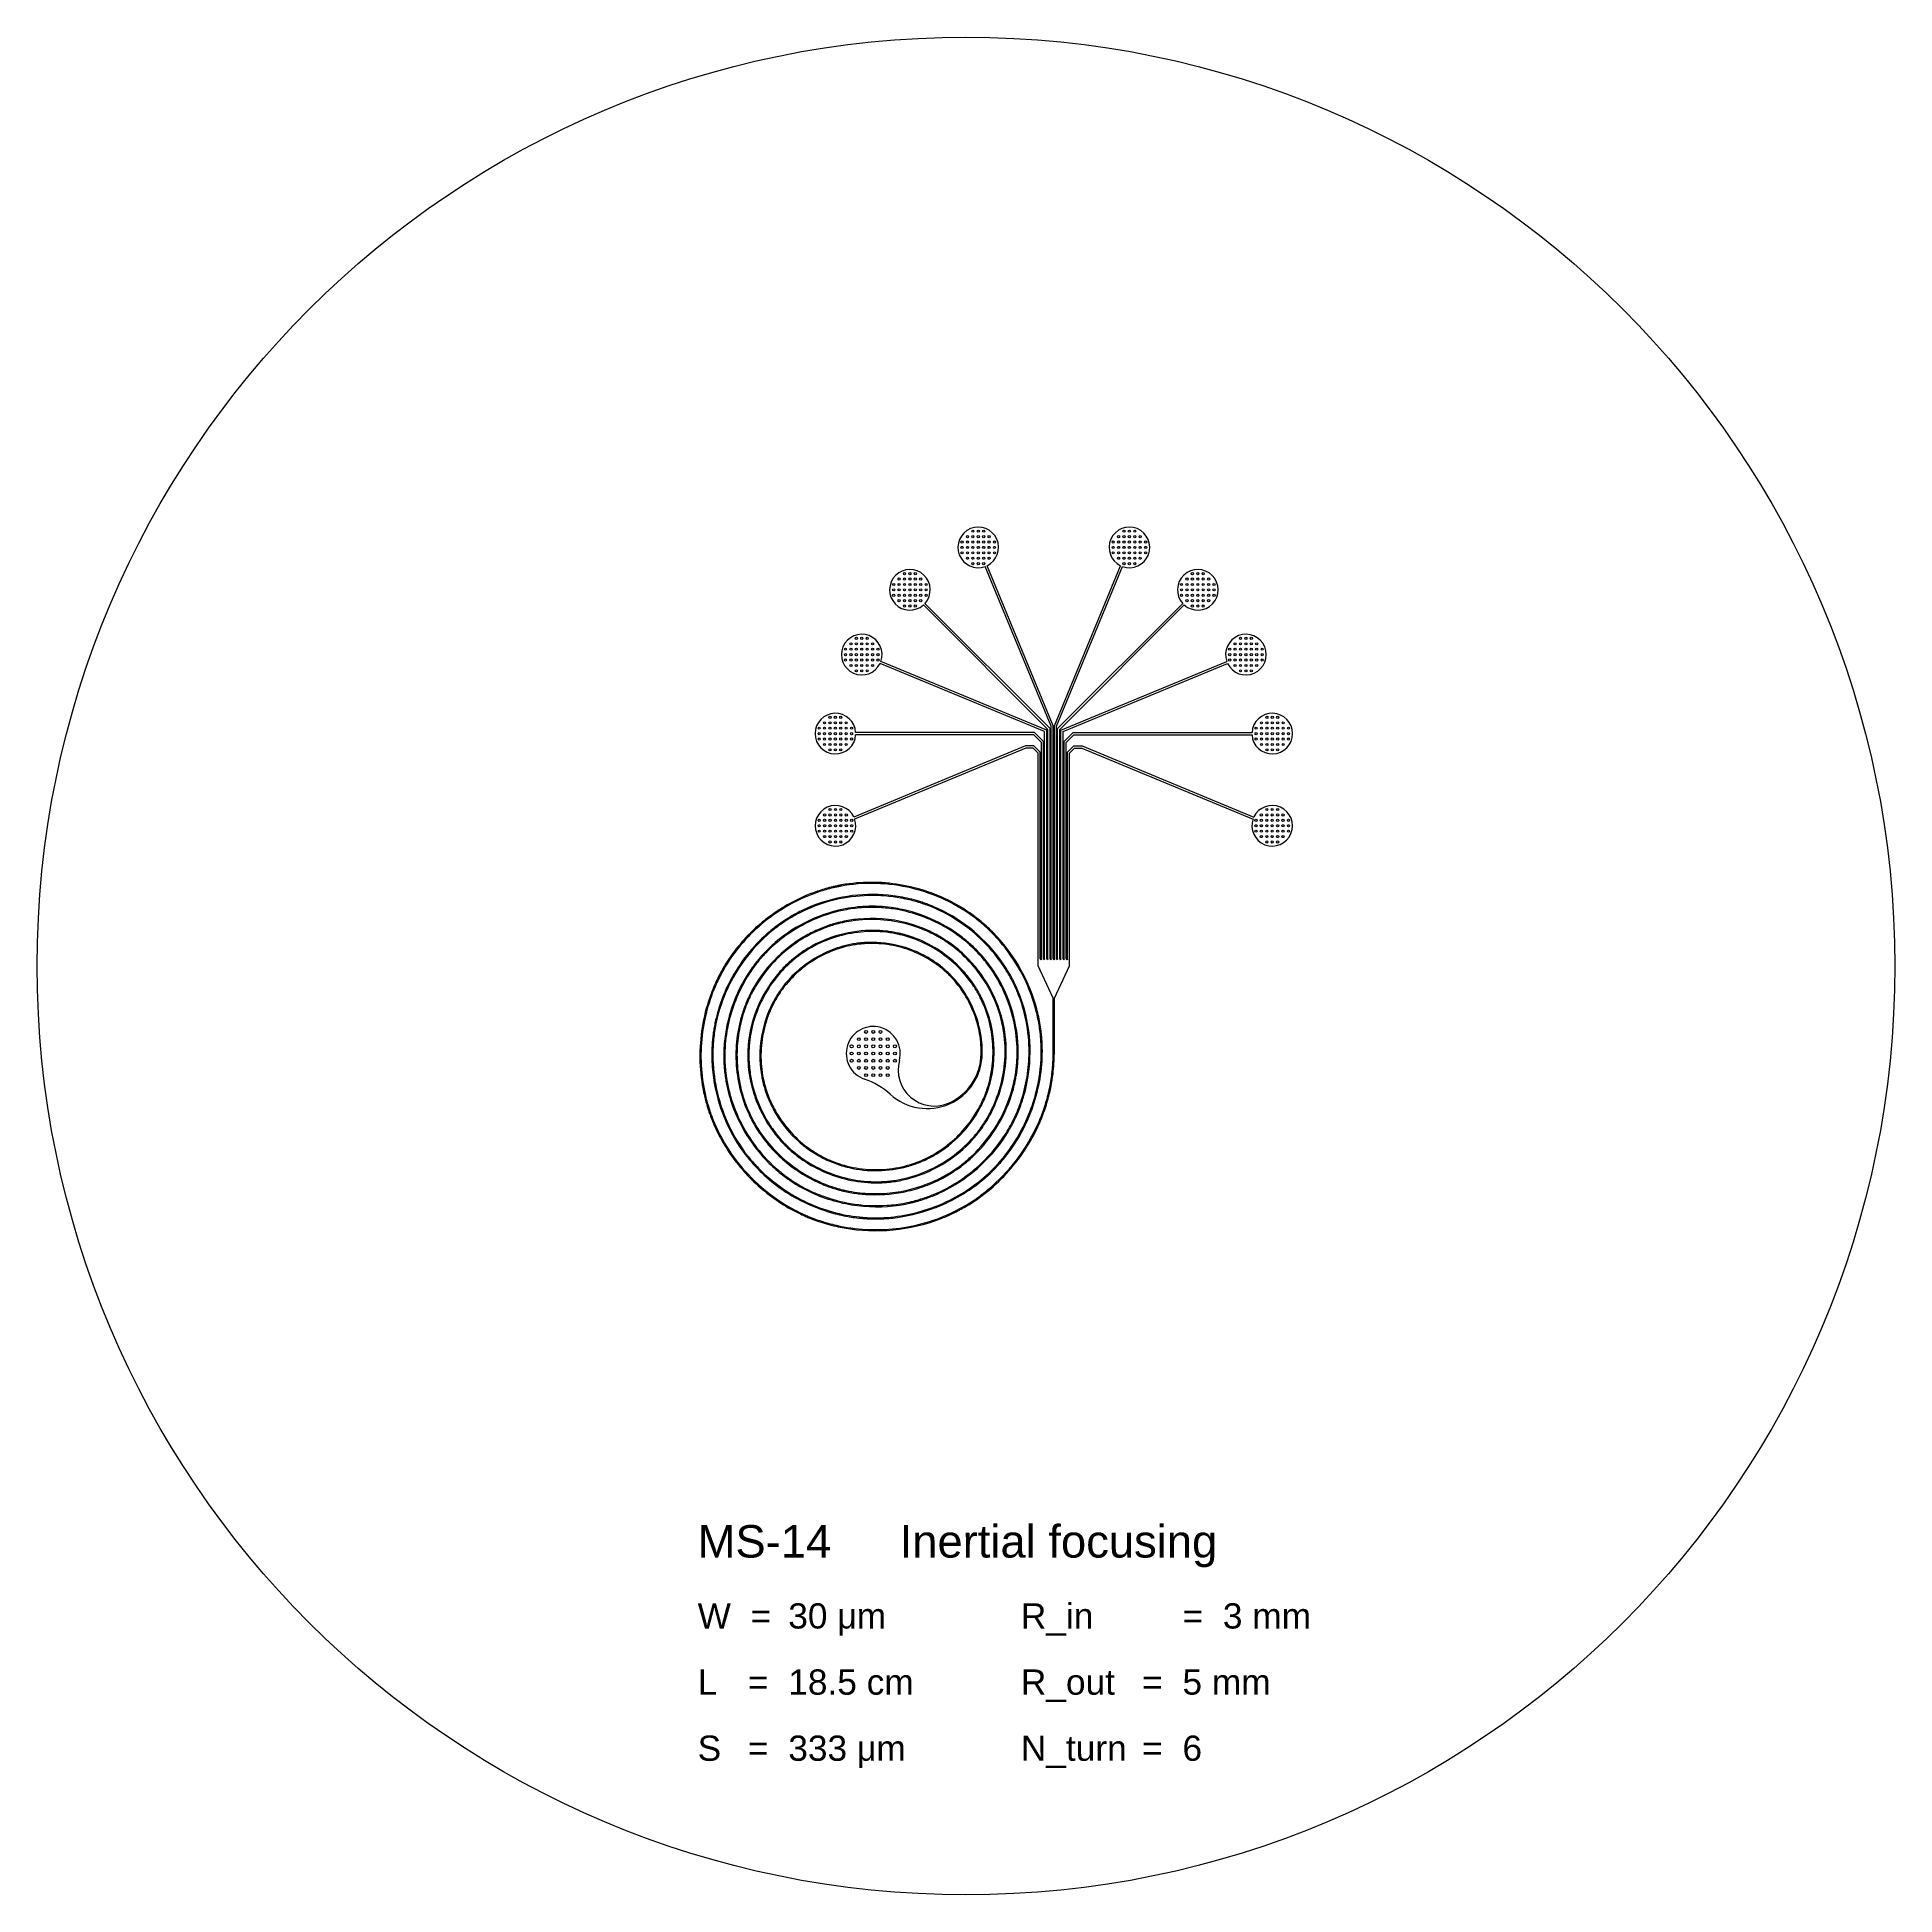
# Model space of a CAD drawing. Header units: millimetres. Extents: x 18289 to 282074, y 113800 to 372198.
# Drawn here: x 125500 to 177000, y 320653 to 372153 of the extents above; entities that cross this region are included whole.
import ezdxf

# ---------------------------------------------------------------- set-up
doc = ezdxf.new("R2010")
doc.units = ezdxf.units.MM
doc.layers.add('Clear', color=140, linetype='Continuous')
doc.layers.add('Opaque', color=30, linetype='Continuous')
doc.styles.get("Standard").update_dxf_attribs({"font": 'arial.ttf'})

msp = doc.modelspace()

# ---------------------------------------------------------------- texts
at = {"layer": 'Clear', "insert": (143811, 330903), "char_height": 280, "attachment_point": 1}
msp.add_mtext_dynamic_manual_height_columns('{\\H3.2143x;MS-14^I^IInertial focusing\\H0.83335x;\\P\\H0.53332x; \\P\\H1.75x;W  =^I 30 \\fSymbol|b0|i0|c2|p18;m\\fArial|b0|i0|c0|p34;m^I^I^I^IR_in ^I^I=^I3 mm\\H1.0714x; \\P\\H0.53332x; \\P\\H1.75x;L^I =^I 18.5 cm^I^I^IR_out ^I=^I5 mm\\H1.0714x;\\P\\H0.53332x; \\P\\H1.7501x;S ^I =^I 333 \\fSymbol|b0|i0|c2|p18;m\\fArial|b0|i0|c0|p34;m^I^I^IN_turn^I=^I6\\H1.0714x;^I}', width=17445.26, gutter_width=12.5, heights=[7318], dxfattribs=at)

# ---------------------------------------------------------------- linework, layer by layer
at = {"layer": 'Clear'}
for p, q in [((153610, 353053), (151778, 357477)), ((153670, 353065), (151833, 357500)), ((153700, 353065), (155537, 357500)), ((153760, 353053), (155592, 357477)), ((153520, 352963), (150071, 356412)), ((153580, 352988), (150113, 356455)), ((153790, 352988), (157257, 356455)), ((153850, 352963), (157300, 356412)), ((153490, 352943), (148891, 354848)), ((153880, 352943), (158480, 354848)), ((153430, 352903), (148868, 354793)), ((153940, 352903), (158502, 354793)), ((153153, 352875), (148190, 352875)), ((153128, 352815), (148190, 352815)), ((153340, 352603), (153128, 352815)), ((153400, 352628), (153153, 352875)), ((153430, 346603), (153430, 352903)), ((153490, 346603), (153490, 352943)), ((153520, 346603), (153520, 352963)), ((153580, 346603), (153580, 352988)), ((153610, 346603), (153610, 353053)), ((153670, 346603), (153670, 353065)), ((153700, 346603), (153700, 353065)), ((153760, 346603), (153760, 353053)), ((153790, 346603), (153790, 352988)), ((153850, 346603), (153850, 352963)), ((153880, 346603), (153880, 352943)), ((153940, 346603), (153940, 352903)), ((153970, 352628), (154217, 352875)), ((154030, 352603), (154242, 352815)), ((154217, 352875), (159181, 352875)), ((154242, 352815), (159181, 352815)), ((152897, 352504), (148139, 350533)), ((152909, 352444), (148162, 350478)), ((153134, 352504), (152897, 352504)), ((153109, 352444), (152909, 352444)), ((153250, 352303), (153109, 352444)), ((153310, 352328), (153134, 352504)), ((153250, 346403), (153250, 352303)), ((153310, 346603), (153310, 352328)), ((153340, 346603), (153340, 352603)), ((153400, 346603), (153400, 352628)), ((153970, 346603), (153970, 352628)), ((154030, 346603), (154030, 352603)), ((154060, 352328), (154237, 352504)), ((154060, 346603), (154060, 352328)), ((154120, 352303), (154262, 352444)), ((154120, 346403), (154120, 352303)), ((154237, 352504), (154473, 352504)), ((154262, 352444), (154462, 352444)), ((154462, 352444), (159209, 350478)), ((154473, 352504), (159232, 350533)), ((153310, 346603), (153325, 346577)), ((153340, 346603), (153325, 346577)), ((153400, 346603), (153415, 346577)), ((153430, 346603), (153415, 346577)), ((153490, 346603), (153505, 346577)), ((153520, 346603), (153505, 346577)), ((153580, 346603), (153595, 346577)), ((153610, 346603), (153595, 346577)), ((153670, 346603), (153685, 346577)), ((153700, 346603), (153685, 346577)), ((153760, 346603), (153775, 346577)), ((153790, 346603), (153775, 346577)), ((153850, 346603), (153865, 346577)), ((153880, 346603), (153865, 346577)), ((153940, 346603), (153955, 346577)), ((153970, 346603), (153955, 346577)), ((154030, 346603), (154045, 346577)), ((154060, 346603), (154045, 346577)), ((153670, 345507), (153250, 346403)), ((153700, 345507), (154120, 346403)), ((153670, 343975), (153670, 345507)), ((153700, 343975), (153700, 345507))]:
    msp.add_line(p, q, dxfattribs=at)
for centre, radius, start, end in [((151590, 358007), 563, 295.5572, 289.4428), ((155780, 358007), 563, 250.5572, 244.4428), ((149695, 356831), 563, 318.0572, 311.9428), ((157676, 356831), 563, 228.0572, 221.9428), ((148360, 355035), 563, 340.5572, 334.4428), ((159010, 355035), 563, 205.5572, 199.4428), ((147628, 352845), 563, 3.0572, 356.9428), ((159742, 352845), 563, 183.0572, 176.9428), ((147631, 350291), 563, 25.5572, 19.4428), ((159739, 350291), 563, 160.5572, 154.4428), ((148680, 343976), 750, 344.9262, 251.358), ((150175, 343976), 1525, 227.6631, 0), ((150370, 343521), 1000, 164.9262, 293.1727), ((150175, 343976), 1495, 293.1727, 0.0017), ((147801, 341370), 2000, 47.6631, 71.358)]:
    msp.add_arc(centre, radius, start, end, dxfattribs=at)
for points, knots in [([(151700, 343975), (151701, 344028), (151700, 344082), (151694, 344242), (151684, 344348), (151630, 344716), (151556, 344974), (151345, 345464), (151207, 345696), (151006, 345952), (150968, 345997), (150896, 346078), (150861, 346116), (150794, 346184), (150762, 346215), (150709, 346264), (150688, 346283), (150647, 346319), (150626, 346336), (150562, 346389), (150519, 346423), (150386, 346520), (150294, 346581), (149935, 346789), (149647, 346903), (149049, 347045), (148739, 347072), (148396, 347049), (148360, 347046), (148296, 347039), (148269, 347036), (148215, 347029), (148187, 347025), (148106, 347011), (148052, 347001), (147891, 346966), (147785, 346937), (147430, 346818), (147189, 346701), (146742, 346413), (146537, 346241), (146316, 346002), (146278, 345958), (146214, 345880), (146187, 345845), (146142, 345786), (146124, 345761), (146092, 345716), (146078, 345696), (146051, 345655), (146038, 345635), (145999, 345573), (145974, 345531), (145892, 345388), (145841, 345283), (145672, 344889), (145592, 344583), (145521, 343960), (145531, 343642), (145596, 343293), (145604, 343255), (145621, 343180), (145629, 343145), (145648, 343074), (145658, 343039), (145680, 342969), (145691, 342934), (145727, 342830), (145753, 342762), (145839, 342559), (145906, 342428), (146152, 342017), (146366, 341757), (146669, 341487), (146724, 341441), (146895, 341308), (147015, 341227), (147170, 341137), (147202, 341120), (147264, 341087), (147295, 341071), (147357, 341041), (147388, 341026), (147483, 340983), (147547, 340957), (147742, 340885), (147875, 340845), (148274, 340753), (148546, 340725), (149088, 340734), (149360, 340772), (149680, 340859), (149737, 340877), (149840, 340911), (149886, 340928), (149961, 340957), (149990, 340968), (150072, 341003), (150125, 341027), (150282, 341104), (150384, 341161), (150738, 341385), (150972, 341582), (151380, 342033), (151554, 342286), (151718, 342614), (151744, 342671), (151788, 342772), (151806, 342818), (151838, 342902), (151851, 342941), (151877, 343019), (151890, 343058), (151924, 343177), (151944, 343257), (151994, 343500), (152015, 343664), (152045, 344192), (152007, 344560), (151893, 344981), (151872, 345050), (151803, 345252), (151749, 345385), (151669, 345546), (151653, 345578), (151619, 345641), (151602, 345672), (151567, 345733), (151548, 345763), (151511, 345823), (151492, 345853), (151433, 345941), (151392, 345998), (151263, 346167), (151169, 346273), (150841, 346606), (150578, 346805), (150082, 347082), (149858, 347178), (149571, 347265), (149514, 347281), (149424, 347303), (149391, 347310), (149331, 347323), (149304, 347329), (149250, 347339), (149223, 347343), (149141, 347356), (149086, 347364), (148921, 347382), (148811, 347388), (148383, 347393), (148064, 347352), (147448, 347187), (147150, 347062), (146819, 346864), (146764, 346829), (146671, 346766), (146632, 346738), (146569, 346691), (146545, 346672), (146497, 346635), (146474, 346616), (146404, 346558), (146359, 346517), (146226, 346394), (146142, 346306), (145852, 345972), (145675, 345699), (145398, 345116), (145299, 344805), (145235, 344420), (145226, 344353), (145215, 344254), (145212, 344221), (145208, 344161), (145206, 344134), (145203, 344080), (145202, 344052), (145200, 343970), (145200, 343916), (145203, 343752), (145211, 343643), (145249, 343317), (145295, 343101), (145483, 342492), (145676, 342113), (145975, 341721), (146020, 341665), (146102, 341570), (146138, 341531), (146196, 341471), (146217, 341449), (146282, 341385), (146326, 341343), (146462, 341222), (146557, 341145), (146853, 340932), (147065, 340810), (147511, 340610), (147744, 340533), (148222, 340425), (148466, 340396), (148773, 340391), (148834, 340392), (148929, 340396), (148963, 340397), (149029, 340402), (149063, 340405), (149163, 340415), (149229, 340423), (149428, 340454), (149559, 340483), (150049, 340617), (150395, 340773), (151026, 341180), (151311, 341432), (151576, 341757), (151603, 341791), (151654, 341859), (151679, 341893), (151752, 341997), (151798, 342069), (151929, 342288), (152006, 342440), (152196, 342891), (152282, 343202), (152373, 343836), (152378, 344159), (152334, 344522), (152328, 344566), (152316, 344640), (152311, 344670), (152300, 344730), (152294, 344760), (152281, 344819), (152274, 344849), (152253, 344938), (152237, 344997), (152185, 345172), (152145, 345287), (151973, 345707), (151806, 345999), (151549, 346335), (151492, 346405), (151313, 346607), (151185, 346734), (150910, 346967), (150764, 347074), (150571, 347193), (150531, 347217), (150451, 347262), (150411, 347284), (150288, 347347), (150205, 347386), (149950, 347494), (149775, 347553), (149160, 347712), (148702, 347747), (148178, 347694), (148105, 347685), (147887, 347650), (147742, 347617), (147568, 347567), (147536, 347558), (147473, 347537), (147441, 347527), (147347, 347494), (147285, 347470), (147162, 347420), (147101, 347392), (146921, 347306), (146804, 347242), (146373, 346977), (146083, 346734), (145583, 346176), (145374, 345861), (145203, 345491), (145189, 345461), (145165, 345404), (145153, 345376), (145131, 345320), (145120, 345292), (145088, 345207), (145069, 345151), (145014, 344978), (144983, 344862), (144907, 344508), (144879, 344267), (144860, 343523), (144943, 343017), (145154, 342463), (145188, 342381), (145235, 342281), (145244, 342260), (145264, 342219), (145275, 342199), (145306, 342138), (145327, 342097), (145394, 341978), (145441, 341900), (145592, 341670), (145703, 341525), (145946, 341250), (146077, 341121), (146530, 340733), (146885, 340512), (147336, 340324), (147405, 340298), (147526, 340256), (147577, 340239), (147659, 340214), (147689, 340205), (147750, 340189), (147780, 340181), (147841, 340166), (147872, 340159), (147964, 340138), (148025, 340127), (148211, 340095), (148336, 340080), (148811, 340047), (149165, 340070), (149602, 340155), (149693, 340176), (149963, 340249), (150139, 340310), (150377, 340411), (150443, 340441), (150636, 340537), (150762, 340608), (150910, 340703), (150936, 340721), (150988, 340756), (151014, 340774), (151091, 340829), (151141, 340867), (151284, 340981), (151374, 341060), (151722, 341393), (151950, 341680), (152322, 342304), (152467, 342642), (152581, 343061), (152598, 343130), (152624, 343250), (152634, 343300), (152649, 343386), (152654, 343421), (152664, 343486), (152668, 343516), (152675, 343577), (152678, 343607), (152687, 343697), (152691, 343758), (152700, 343940), (152700, 344062), (152681, 344496), (152631, 344808), (152460, 345414), (152341, 345707), (152149, 346055), (152107, 346126), (151974, 346335), (151877, 346468), (151753, 346618), (151734, 346640), (151678, 346705), (151639, 346748), (151520, 346873), (151437, 346953), (151264, 347106), (151175, 347178), (150838, 347428), (150573, 347581), (150016, 347828), (149724, 347922), (149341, 347998), (149257, 348012), (149064, 348038), (148955, 348048), (148797, 348056), (148749, 348058), (148671, 348059), (148642, 348059), (148582, 348058), (148552, 348058), (148463, 348055), (148403, 348052), (148225, 348038), (148107, 348023), (147618, 347941), (147254, 347827), (146569, 347506), (146248, 347300), (145905, 347005), (145851, 346956), (145761, 346870), (145724, 346833), (145653, 346759), (145618, 346722), (145561, 346658), (145539, 346632), (145494, 346580), (145472, 346553), (145407, 346472), (145366, 346417), (145245, 346250), (145170, 346134), (144963, 345775), (144849, 345522), (144650, 344935), (144578, 344596), (144542, 344172), (144538, 344090), (144532, 343844), (144537, 343680), (144556, 343483), (144560, 343449), (144567, 343387), (144571, 343360), (144579, 343304), (144583, 343277), (144597, 343194), (144607, 343139), (144641, 342975), (144669, 342867), (144764, 342545), (144845, 342335), (145127, 341744), (145372, 341383), (145722, 341005), (145780, 340946), (145959, 340774), (146085, 340667), (146251, 340542), (146286, 340517), (146342, 340477), (146364, 340462), (146432, 340416), (146478, 340387), (146572, 340329), (146620, 340300), (146765, 340219), (146863, 340169), (147165, 340030), (147374, 339954), (147801, 339833), (148020, 339789), (148683, 339707), (149134, 339720), (149625, 339815), (149677, 339826), (149762, 339846), (149794, 339854), (149858, 339871), (149888, 339879), (149949, 339896), (149979, 339905), (150070, 339934), (150130, 339954), (150309, 340018), (150426, 340067), (150771, 340229), (150991, 340357), (151710, 340863), (152146, 341333), (152484, 341917), (152506, 341958), (152544, 342029), (152560, 342060), (152590, 342119), (152604, 342148), (152631, 342206), (152645, 342235), (152684, 342323), (152709, 342383), (152779, 342563), (152820, 342685), (152968, 343196), (153025, 343600), (153030, 344410), (152978, 344816), (152849, 345281), (152826, 345354), (152784, 345480), (152765, 345533), (152733, 345617), (152721, 345647), (152696, 345708), (152683, 345738), (152657, 345798), (152643, 345828), (152601, 345917), (152572, 345976), (152481, 346150), (152414, 346264), (152132, 346700), (151876, 346998), (151297, 347521), (150973, 347745), (150557, 347956), (150488, 347989), (150368, 348042), (150316, 348064), (150219, 348103), (150173, 348120), (150085, 348151), (150043, 348166), (149959, 348193), (149917, 348205), (149790, 348242), (149704, 348264), (149445, 348321), (149270, 348349), (148720, 348402), (148340, 348391), (147595, 348276), (147229, 348173), (146813, 347994), (146744, 347962), (146626, 347904), (146576, 347878), (146497, 347835), (146469, 347819), (146413, 347787), (146384, 347770), (146329, 347737), (146301, 347719), (146219, 347667), (146165, 347631), (146005, 347518), (145901, 347438), (145602, 347186), (145418, 346999), (144875, 346349), (144585, 345826), (144378, 345177), (144353, 345087), (144316, 344938), (144302, 344879), (144285, 344795), (144280, 344770), (144271, 344720), (144267, 344695), (144254, 344620), (144247, 344570), (144227, 344418), (144217, 344315), (144198, 344007), (144200, 343801), (144246, 343204), (144327, 342815), (144584, 342069), (144760, 341712), (145029, 341315), (145078, 341246), (145149, 341153), (145169, 341128), (145209, 341078), (145229, 341053), (145291, 340979), (145334, 340931), (145464, 340789), (145555, 340698), (145839, 340436), (146043, 340278), (146694, 339856), (147176, 339646), (147760, 339502), (147841, 339484), (148057, 339443), (148193, 339424), (148364, 339408), (148400, 339405), (148468, 339400), (148500, 339398), (148565, 339395), (148597, 339394), (148694, 339392), (148759, 339392), (148954, 339395), (149083, 339403), (149593, 339457), (149970, 339546), (150450, 339721), (150566, 339769), (150909, 339927), (151129, 340051), (151547, 340332), (151745, 340490), (151953, 340687), (151977, 340711), (152025, 340759), (152049, 340783), (152117, 340854), (152161, 340902), (152288, 341046), (152368, 341146), (152597, 341456), (152733, 341676), (152966, 342135), (153065, 342375), (153222, 342867), (153280, 343119), (153355, 343630), (153371, 343889), (153364, 344206), (153361, 344265), (153355, 344360), (153353, 344398), (153346, 344472), (153342, 344510), (153329, 344622), (153319, 344696), (153282, 344918), (153251, 345066), (153113, 345581), (152968, 345940), (152598, 346615), (152372, 346931), (152057, 347274), (152000, 347332), (151827, 347502), (151706, 347609), (151542, 347738), (151506, 347766), (151393, 347850), (151316, 347904), (151078, 348058), (150913, 348151), (150266, 348466), (149749, 348619), (149087, 348702), (148952, 348713), (148548, 348729), (148277, 348717), (147939, 348673), (147869, 348662), (147767, 348643), (147734, 348637), (147670, 348624), (147638, 348617), (147573, 348603), (147541, 348595), (147446, 348571), (147382, 348554), (147193, 348498), (147068, 348456), (146584, 348268), (146240, 348083), (145833, 347798), (145747, 347734), (145496, 347532), (145337, 347387), (145124, 347165), (145063, 347097), (144884, 346887), (144772, 346740), (144618, 346510), (144569, 346431), (144507, 346324), (144492, 346297), (144462, 346244), (144447, 346217), (144404, 346137), (144377, 346082), (144289, 345899), (144233, 345767), (144082, 345366), (144006, 345089), (143903, 344526), (143875, 344239), (143870, 343665), (143892, 343378), (143954, 343011), (143971, 342928), (144014, 342733), (144044, 342621), (144089, 342472), (144101, 342432), (144128, 342353), (144141, 342313), (144170, 342234), (144185, 342195), (144231, 342078), (144264, 342000), (144369, 341771), (144447, 341621), (144749, 341112), (145012, 340775), (145616, 340177), (145956, 339916), (146395, 339662), (146467, 339623), (146592, 339560), (146645, 339534), (146745, 339487), (146793, 339466), (146876, 339431), (146911, 339417), (147029, 339370), (147112, 339340), (147365, 339256), (147536, 339210), (148151, 339079), (148606, 339047), (149509, 339102), (149958, 339190), (150465, 339366), (150544, 339395), (150675, 339449), (150729, 339472), (150834, 339519), (150886, 339544), (150967, 339584), (150997, 339599), (151056, 339629), (151085, 339645), (151172, 339693), (151230, 339726), (151401, 339829), (151512, 339903), (151836, 340137), (152039, 340310), (152614, 340884), (152938, 341333), (153222, 341901), (153259, 341981), (153325, 342132), (153355, 342205), (153438, 342423), (153486, 342572), (153534, 342751), (153542, 342780), (153556, 342837), (153563, 342865), (153583, 342952), (153596, 343009), (153630, 343183), (153648, 343299), (153686, 343602), (153698, 343788), (153700, 343975)], [0, 0, 0, 0, 0.053307, 0.053307, 0.159921, 0.159921, 0.42476, 0.42476, 0.6896, 0.6896, 0.746956, 0.746956, 0.797485, 0.797485, 0.84158, 0.84158, 0.868624, 0.868624, 0.895668, 0.895668, 0.949756, 0.949756, 1.057932, 1.057932, 1.357876, 1.357876, 1.657819, 1.657819, 1.692969, 1.692969, 1.719609, 1.719609, 1.746249, 1.746249, 1.799529, 1.799529, 1.906089, 1.906089, 2.162154, 2.162154, 2.41822, 2.41822, 2.473998, 2.473998, 2.515725, 2.515725, 2.545161, 2.545161, 2.568526, 2.568526, 2.591892, 2.591892, 2.638622, 2.638622, 2.749579, 2.749579, 3.047459, 3.047459, 3.345339, 3.345339, 3.382666, 3.382666, 3.417197, 3.417197, 3.451727, 3.451727, 3.486257, 3.486257, 3.555318, 3.555318, 3.693439, 3.693439, 4.005199, 4.005199, 4.072448, 4.072448, 4.206946, 4.206946, 4.240174, 4.240174, 4.272371, 4.272371, 4.304568, 4.304568, 4.368961, 4.368961, 4.497747, 4.497747, 4.74822, 4.74822, 4.998693, 4.998693, 5.05363, 5.05363, 5.098522, 5.098522, 5.12711, 5.12711, 5.180441, 5.180441, 5.287102, 5.287102, 5.56391, 5.56391, 5.840719, 5.840719, 5.897015, 5.897015, 5.941171, 5.941171, 5.978458, 5.978458, 6.015746, 6.015746, 6.090321, 6.090321, 6.239472, 6.239472, 6.566928, 6.566928, 6.630926, 6.630926, 6.758922, 6.758922, 6.791345, 6.791345, 6.822835, 6.822835, 6.854324, 6.854324, 6.885813, 6.885813, 6.948792, 6.948792, 7.07475, 7.07475, 7.364454, 7.364454, 7.577898, 7.577898, 7.630051, 7.630051, 7.6596, 7.6596, 7.683906, 7.683906, 7.708211, 7.708211, 7.756822, 7.756822, 7.854044, 7.854044, 8.133053, 8.133053, 8.412062, 8.412062, 8.468865, 8.468865, 8.51061, 8.51061, 8.536905, 8.536905, 8.563201, 8.563201, 8.615793, 8.615793, 8.720976, 8.720976, 8.999429, 8.999429, 9.277883, 9.277883, 9.335739, 9.335739, 9.36371, 9.36371, 9.387133, 9.387133, 9.410555, 9.410555, 9.4574, 9.4574, 9.55109, 9.55109, 9.73847, 9.73847, 10.095201, 10.095201, 10.156682, 10.156682, 10.20147, 10.20147, 10.227428, 10.227428, 10.278854, 10.278854, 10.381706, 10.381706, 10.587409, 10.587409, 10.793112, 10.793112, 10.998815, 10.998815, 11.050159, 11.050159, 11.078157, 11.078157, 11.106154, 11.106154, 11.16215, 11.16215, 11.274141, 11.274141, 11.586006, 11.586006, 11.897872, 11.897872, 11.932945, 11.932945, 11.968019, 11.968019, 12.038166, 12.038166, 12.178459, 12.178459, 12.441085, 12.441085, 12.703711, 12.703711, 12.739982, 12.739982, 12.764801, 12.764801, 12.789619, 12.789619, 12.814437, 12.814437, 12.864074, 12.864074, 12.963348, 12.963348, 13.233777, 13.233777, 13.306679, 13.306679, 13.452484, 13.452484, 13.598288, 13.598288, 13.635346, 13.635346, 13.672405, 13.672405, 13.746522, 13.746522, 13.894756, 13.894756, 14.256741, 14.256741, 14.315681, 14.315681, 14.433562, 14.433562, 14.460056, 14.460056, 14.486551, 14.486551, 14.539541, 14.539541, 14.592531, 14.592531, 14.69851, 14.69851, 14.994579, 14.994579, 15.290649, 15.290649, 15.316005, 15.316005, 15.33969, 15.33969, 15.363374, 15.363374, 15.410743, 15.410743, 15.505482, 15.505482, 15.694959, 15.694959, 16.088212, 16.088212, 16.156805, 16.156805, 16.174557, 16.174557, 16.192308, 16.192308, 16.22781, 16.22781, 16.298815, 16.298815, 16.440825, 16.440825, 16.582834, 16.582834, 16.902089, 16.902089, 16.958945, 16.958945, 17.000688, 17.000688, 17.024803, 17.024803, 17.048917, 17.048917, 17.073031, 17.073031, 17.121259, 17.121259, 17.217716, 17.217716, 17.486761, 17.486761, 17.557882, 17.557882, 17.700122, 17.700122, 17.755039, 17.755039, 17.864875, 17.864875, 17.888762, 17.888762, 17.91265, 17.91265, 17.960425, 17.960425, 18.051373, 18.051373, 18.325921, 18.325921, 18.600469, 18.600469, 18.653908, 18.653908, 18.692402, 18.692402, 18.719224, 18.719224, 18.742032, 18.742032, 18.764841, 18.764841, 18.810457, 18.810457, 18.901691, 18.901691, 19.136705, 19.136705, 19.371718, 19.371718, 19.433087, 19.433087, 19.555825, 19.555825, 19.577427, 19.577427, 19.620168, 19.620168, 19.705651, 19.705651, 19.791134, 19.791134, 20.016204, 20.016204, 20.241275, 20.241275, 20.304225, 20.304225, 20.384768, 20.384768, 20.420099, 20.420099, 20.441974, 20.441974, 20.463849, 20.463849, 20.507598, 20.507598, 20.595097, 20.595097, 20.871352, 20.871352, 21.147607, 21.147607, 21.200646, 21.200646, 21.23858, 21.23858, 21.275572, 21.275572, 21.300599, 21.300599, 21.325625, 21.325625, 21.375678, 21.375678, 21.475783, 21.475783, 21.675993, 21.675993, 21.924032, 21.924032, 21.98308, 21.98308, 22.101178, 22.101178, 22.12573, 22.12573, 22.145809, 22.145809, 22.165889, 22.165889, 22.206047, 22.206047, 22.286364, 22.286364, 22.446999, 22.446999, 22.755407, 22.755407, 22.814364, 22.814364, 22.932278, 22.932278, 22.962478, 22.962478, 22.981313, 22.981313, 23.020637, 23.020637, 23.059961, 23.059961, 23.138608, 23.138608, 23.295904, 23.295904, 23.4532, 23.4532, 23.768215, 23.768215, 23.805665, 23.805665, 23.829366, 23.829366, 23.851644, 23.851644, 23.873921, 23.873921, 23.918477, 23.918477, 24.007587, 24.007587, 24.185809, 24.185809, 24.623671, 24.623671, 24.656283, 24.656283, 24.680002, 24.680002, 24.702406, 24.702406, 24.72481, 24.72481, 24.769618, 24.769618, 24.859233, 24.859233, 25.139598, 25.139598, 25.419963, 25.419963, 25.472861, 25.472861, 25.511812, 25.511812, 25.534405, 25.534405, 25.556998, 25.556998, 25.579591, 25.579591, 25.624777, 25.624777, 25.71515, 25.71515, 25.982459, 25.982459, 26.249769, 26.249769, 26.301564, 26.301564, 26.339775, 26.339775, 26.373226, 26.373226, 26.40335, 26.40335, 26.433475, 26.433475, 26.493723, 26.493723, 26.614219, 26.614219, 26.869874, 26.869874, 27.125528, 27.125528, 27.176674, 27.176674, 27.21475, 27.21475, 27.236735, 27.236735, 27.258719, 27.258719, 27.280704, 27.280704, 27.324673, 27.324673, 27.412612, 27.412612, 27.58849, 27.58849, 27.982196, 27.982196, 28.044616, 28.044616, 28.085044, 28.085044, 28.102015, 28.102015, 28.118986, 28.118986, 28.152929, 28.152929, 28.221556, 28.221556, 28.358812, 28.358812, 28.620789, 28.620789, 28.882766, 28.882766, 28.93872, 28.93872, 28.959967, 28.959967, 28.981213, 28.981213, 29.023705, 29.023705, 29.108689, 29.108689, 29.278658, 29.278658, 29.619767, 29.619767, 29.674252, 29.674252, 29.763952, 29.763952, 29.787269, 29.787269, 29.808497, 29.808497, 29.829725, 29.829725, 29.872182, 29.872182, 29.957095, 29.957095, 30.207928, 30.207928, 30.28991, 30.28991, 30.453874, 30.453874, 30.617837, 30.617837, 30.639876, 30.639876, 30.661915, 30.661915, 30.703551, 30.703551, 30.786823, 30.786823, 30.953366, 30.953366, 31.11991, 31.11991, 31.286453, 31.286453, 31.452997, 31.452997, 31.49042, 31.49042, 31.514535, 31.514535, 31.53865, 31.53865, 31.58688, 31.58688, 31.68334, 31.68334, 31.929349, 31.929349, 32.175358, 32.175358, 32.226944, 32.226944, 32.330117, 32.330117, 32.359326, 32.359326, 32.419356, 32.419356, 32.539416, 32.539416, 32.876542, 32.876542, 32.961871, 32.961871, 33.132527, 33.132527, 33.177167, 33.177167, 33.197902, 33.197902, 33.218638, 33.218638, 33.239373, 33.239373, 33.280844, 33.280844, 33.363785, 33.363785, 33.60762, 33.60762, 33.674981, 33.674981, 33.809702, 33.809702, 33.867298, 33.867298, 33.98249, 33.98249, 34.040585, 34.040585, 34.059625, 34.059625, 34.078665, 34.078665, 34.116746, 34.116746, 34.205816, 34.205816, 34.383957, 34.383957, 34.562098, 34.562098, 34.740239, 34.740239, 34.79291, 34.79291, 34.86416, 34.86416, 34.889734, 34.889734, 34.915739, 34.915739, 34.941744, 34.941744, 34.993754, 34.993754, 35.097775, 35.097775, 35.359273, 35.359273, 35.620771, 35.620771, 35.670908, 35.670908, 35.706787, 35.706787, 35.738962, 35.738962, 35.762121, 35.762121, 35.816402, 35.816402, 35.924965, 35.924965, 36.20103, 36.20103, 36.477095, 36.477095, 36.527875, 36.527875, 36.563344, 36.563344, 36.598117, 36.598117, 36.618302, 36.618302, 36.638486, 36.638486, 36.678855, 36.678855, 36.759594, 36.759594, 36.92107, 36.92107, 37.251272, 37.251272, 37.304223, 37.304223, 37.351222, 37.351222, 37.445219, 37.445219, 37.462943, 37.462943, 37.480668, 37.480668, 37.516118, 37.516118, 37.587017, 37.587017, 37.699112, 37.699112, 37.699112, 37.699112]), ([(151670, 343976), (151671, 344028), (151670, 344081), (151664, 344239), (151655, 344345), (151609, 344655), (151556, 344859), (151411, 345251), (151319, 345440), (151096, 345796), (150967, 345963), (150781, 346154), (150741, 346193), (150683, 346247), (150666, 346262), (150632, 346292), (150615, 346306), (150563, 346350), (150528, 346378), (150419, 346460), (150345, 346511), (150088, 346672), (149895, 346765), (149495, 346912), (149287, 346965), (148863, 347027), (148648, 347036), (148402, 347019), (148369, 347016), (148311, 347010), (148285, 347008), (148234, 347001), (148208, 346997), (148132, 346985), (148081, 346976), (147929, 346944), (147828, 346918), (147524, 346820), (147324, 346732), (146946, 346518), (146768, 346391), (146442, 346102), (146293, 345941), (146149, 345744), (146134, 345723), (146089, 345659), (146061, 345616), (146006, 345528), (145980, 345483), (145905, 345346), (145860, 345253), (145733, 344955), (145669, 344743), (145584, 344310), (145563, 344088), (145569, 343645), (145595, 343424), (145654, 343172), (145663, 343136), (145682, 343066), (145692, 343030), (145725, 342925), (145749, 342856), (145829, 342651), (145893, 342518), (146075, 342194), (146207, 342009), (146505, 341669), (146672, 341514), (146903, 341343), (146952, 341308), (147048, 341245), (147094, 341217), (147181, 341166), (147222, 341143), (147284, 341110), (147306, 341099), (147348, 341078), (147370, 341068), (147435, 341037), (147479, 341018), (147612, 340964), (147702, 340931), (148009, 340837), (148231, 340793), (148680, 340752), (148908, 340755), (149357, 340806), (149580, 340855), (149829, 340939), (149863, 340951), (149931, 340977), (149964, 340990), (150031, 341018), (150064, 341033), (150163, 341078), (150228, 341111), (150419, 341216), (150542, 341294), (150846, 341518), (151018, 341675), (151327, 342022), (151464, 342211), (151611, 342470), (151641, 342527), (151698, 342642), (151725, 342701), (151769, 342806), (151787, 342852), (151813, 342921), (151820, 342944), (151836, 342989), (151843, 343012), (151865, 343080), (151878, 343126), (151915, 343265), (151935, 343359), (151991, 343681), (152006, 343913), (151989, 344376), (151957, 344608), (151845, 345059), (151766, 345279), (151642, 345535), (151618, 345580), (151582, 345647), (151570, 345668), (151545, 345710), (151533, 345731), (151495, 345793), (151469, 345834), (151387, 345955), (151329, 346033), (151120, 346290), (150953, 346457), (150588, 346753), (150390, 346883), (149971, 347099), (149750, 347185), (149480, 347258), (149437, 347269), (149366, 347285), (149337, 347291), (149280, 347303), (149251, 347308), (149164, 347323), (149106, 347331), (148932, 347351), (148815, 347358), (148459, 347362), (148219, 347339), (147749, 347245), (147519, 347174), (147077, 346985), (146865, 346867), (146647, 346711), (146624, 346695), (146580, 346662), (146558, 346645), (146493, 346593), (146451, 346558), (146327, 346449), (146247, 346372), (146007, 346115), (145861, 345922), (145611, 345509), (145506, 345289), (145345, 344832), (145288, 344595), (145252, 344318), (145248, 344281), (145241, 344208), (145238, 344171), (145234, 344097), (145232, 344060), (145229, 343949), (145230, 343875), (145239, 343652), (145254, 343504), (145320, 343114), (145387, 342874), (145569, 342413), (145684, 342191), (145862, 341924), (145903, 341865), (146005, 341731), (146066, 341656), (146153, 341560), (146176, 341535), (146218, 341491), (146237, 341471), (146276, 341432), (146296, 341413), (146356, 341356), (146397, 341319), (146523, 341211), (146610, 341143), (146902, 340937), (147120, 340815), (147576, 340619), (147814, 340543), (148302, 340444), (148551, 340419), (148837, 340422), (148872, 340423), (148936, 340426), (148964, 340428), (149019, 340431), (149047, 340434), (149130, 340441), (149186, 340448), (149351, 340471), (149461, 340492), (149813, 340577), (150051, 340662), (150505, 340878), (150721, 341009), (151123, 341314), (151308, 341487), (151496, 341706), (151519, 341734), (151560, 341785), (151577, 341807), (151612, 341853), (151629, 341876), (151679, 341945), (151712, 341992), (151806, 342136), (151863, 342235), (152034, 342562), (152128, 342800), (152265, 343290), (152309, 343543), (152344, 344053), (152335, 344309), (152292, 344599), (152286, 344636), (152275, 344699), (152270, 344727), (152259, 344781), (152253, 344808), (152234, 344889), (152221, 344943), (152176, 345103), (152141, 345208), (152010, 345551), (151893, 345782), (151614, 346215), (151452, 346418), (151090, 346786), (150889, 346951), (150642, 347114), (150610, 347134), (150546, 347173), (150513, 347192), (150447, 347230), (150414, 347248), (150313, 347301), (150245, 347334), (150037, 347427), (149894, 347481), (149498, 347602), (149238, 347653), (148712, 347699), (148447, 347696), (148103, 347654), (148021, 347642), (147862, 347612), (147785, 347595), (147653, 347561), (147599, 347545), (147501, 347515), (147457, 347501), (147368, 347470), (147325, 347453), (147194, 347401), (147108, 347363), (146856, 347240), (146694, 347145), (146319, 346886), (146115, 346711), (145746, 346322), (145582, 346109), (145408, 345823), (145375, 345766), (145318, 345661), (145294, 345613), (145249, 345520), (145228, 345475), (145198, 345406), (145189, 345383), (145169, 345336), (145160, 345312), (145133, 345242), (145116, 345194), (145067, 345050), (145039, 344953), (144966, 344658), (144933, 344457), (144898, 344052), (144897, 343847), (144930, 343384), (144975, 343125), (145065, 342804), (145087, 342734), (145158, 342527), (145214, 342392), (145385, 342038), (145515, 341827), (145814, 341433), (145983, 341250), (146352, 340918), (146552, 340770), (146978, 340513), (147203, 340404), (147497, 340297), (147557, 340277), (147648, 340249), (147678, 340240), (147733, 340225), (147757, 340218), (147806, 340205), (147831, 340199), (147905, 340182), (147955, 340171), (148104, 340142), (148205, 340127), (148508, 340093), (148712, 340087), (149120, 340105), (149323, 340130), (149786, 340223), (150044, 340302), (150361, 340437), (150430, 340468), (150635, 340570), (150768, 340646), (150945, 340762), (150994, 340796), (151089, 340865), (151135, 340901), (151273, 341011), (151361, 341089), (151645, 341362), (151824, 341574), (152136, 342033), (152268, 342278), (152480, 342791), (152560, 343059), (152616, 343371), (152622, 343409), (152632, 343476), (152636, 343505), (152643, 343563), (152646, 343592), (152655, 343679), (152660, 343737), (152670, 343912), (152671, 344029), (152657, 344425), (152618, 344702), (152484, 345245), (152389, 345509), (152148, 346014), (152000, 346255), (151786, 346532), (151741, 346587), (151620, 346726), (151542, 346809), (151378, 346967), (151292, 347043), (151026, 347258), (150836, 347387), (150438, 347612), (150228, 347708), (149797, 347864), (149575, 347924), (149203, 347992), (149056, 348010), (148827, 348025), (148746, 348028), (148583, 348029), (148502, 348027), (148258, 348013), (148097, 347993), (147655, 347912), (147379, 347831), (146849, 347614), (146594, 347478), (146118, 347156), (145897, 346970), (145670, 346733), (145642, 346704), (145595, 346651), (145576, 346629), (145537, 346584), (145518, 346561), (145461, 346492), (145424, 346445), (145317, 346301), (145250, 346202), (145062, 345897), (144954, 345682), (144776, 345236), (144706, 345006), (144606, 344536), (144576, 344296), (144564, 343975), (144564, 343895), (144567, 343753), (144570, 343693), (144577, 343582), (144581, 343532), (144590, 343450), (144594, 343418), (144602, 343354), (144607, 343322), (144622, 343226), (144633, 343163), (144672, 342973), (144704, 342848), (144828, 342446), (144943, 342177), (145225, 341666), (145393, 341424), (145775, 340981), (145988, 340778), (146280, 340557), (146339, 340515), (146434, 340451), (146469, 340428), (146540, 340383), (146576, 340361), (146684, 340298), (146758, 340257), (146983, 340143), (147137, 340077), (147576, 339917), (147867, 339844), (148460, 339760), (148761, 339748), (149144, 339774), (149227, 339782), (149476, 339814), (149641, 339846), (149830, 339894), (149857, 339901), (149910, 339916), (149936, 339924), (150015, 339948), (150068, 339965), (150224, 340018), (150327, 340059), (150630, 340191), (150826, 340295), (151199, 340533), (151377, 340666), (151764, 341005), (151966, 341220), (152195, 341522), (152244, 341592), (152387, 341806), (152473, 341954), (152563, 342133), (152576, 342159), (152600, 342210), (152612, 342236), (152648, 342315), (152670, 342368), (152734, 342528), (152772, 342637), (152874, 342966), (152923, 343192), (152987, 343649), (153001, 343880), (152992, 344406), (152958, 344699), (152876, 345063), (152858, 345138), (152795, 345362), (152744, 345509), (152676, 345677), (152666, 345702), (152645, 345750), (152635, 345774), (152602, 345845), (152580, 345892), (152510, 346032), (152460, 346124), (152300, 346394), (152180, 346566), (151854, 346970), (151634, 347190), (151153, 347581), (150892, 347752), (150551, 347926), (150486, 347957), (150364, 348011), (150309, 348035), (150203, 348077), (150153, 348096), (150071, 348124), (150040, 348135), (149978, 348155), (149947, 348165), (149854, 348193), (149791, 348210), (149601, 348258), (149473, 348284), (149040, 348351), (148732, 348367), (148116, 348334), (147810, 348287), (147213, 348130), (146922, 348020), (146591, 347852), (146536, 347823), (146458, 347778), (146433, 347764), (146384, 347735), (146360, 347721), (146288, 347676), (146240, 347645), (146100, 347550), (146008, 347483), (145742, 347271), (145576, 347116), (145208, 346717), (145018, 346462), (144694, 345919), (144561, 345631), (144436, 345261), (144414, 345192), (144380, 345069), (144366, 345015), (144340, 344908), (144328, 344853), (144302, 344727), (144290, 344655), (144269, 344511), (144260, 344439), (144239, 344220), (144232, 344074), (144234, 343613), (144268, 343297), (144401, 342678), (144499, 342375), (144757, 341796), (144916, 341520), (145122, 341238), (145141, 341213), (145179, 341163), (145199, 341139), (145258, 341065), (145298, 341017), (145422, 340876), (145509, 340785), (145781, 340524), (145977, 340366), (146393, 340081), (146613, 339956), (147070, 339743), (147308, 339654), (147795, 339518), (148044, 339471), (148334, 339441), (148373, 339437), (148444, 339432), (148475, 339430), (148538, 339427), (148570, 339425), (148664, 339422), (148727, 339422), (148916, 339424), (149042, 339431), (149419, 339467), (149668, 339512), (150157, 339642), (150396, 339727), (150859, 339935), (151082, 340057), (151505, 340337), (151705, 340495), (151920, 340698), (151950, 340727), (152001, 340778), (152023, 340799), (152065, 340843), (152086, 340865), (152148, 340932), (152188, 340978), (152307, 341117), (152382, 341213), (152596, 341510), (152722, 341720), (152942, 342157), (153035, 342384), (153207, 342918), (153275, 343229), (153318, 343627), (153325, 343711), (153339, 343961), (153339, 344129), (153327, 344332), (153325, 344368), (153319, 344439), (153316, 344475), (153304, 344581), (153295, 344652), (153262, 344864), (153233, 345005), (153118, 345460), (153005, 345769), (152717, 346357), (152542, 346637), (152140, 347156), (151911, 347394), (151626, 347633), (151593, 347660), (151526, 347713), (151492, 347739), (151423, 347790), (151388, 347815), (151283, 347889), (151211, 347936), (150993, 348072), (150841, 348154), (150386, 348370), (150071, 348481), (149424, 348636), (149092, 348681), (148425, 348700), (148091, 348674), (147729, 348605), (147696, 348599), (147629, 348585), (147596, 348577), (147497, 348554), (147431, 348536), (147236, 348481), (147107, 348438), (146726, 348292), (146481, 348173), (146012, 347895), (145789, 347736), (145372, 347384), (145179, 347190), (144827, 346771), (144670, 346547), (144499, 346251), (144467, 346191), (144404, 346070), (144374, 346009), (144289, 345823), (144237, 345697), (144098, 345312), (144028, 345048), (143931, 344509), (143906, 344236), (143900, 343688), (143919, 343414), (143983, 343017), (144008, 342891), (144055, 342697), (144074, 342628), (144111, 342500), (144130, 342441), (144159, 342355), (144169, 342327), (144189, 342270), (144199, 342243), (144231, 342159), (144253, 342104), (144323, 341939), (144374, 341831), (144539, 341514), (144665, 341310), (145007, 340837), (145238, 340579), (145749, 340115), (146029, 339909), (146396, 339697), (146464, 339659), (146589, 339595), (146645, 339567), (146753, 339517), (146804, 339494), (146887, 339459), (146919, 339446), (146984, 339420), (147016, 339408), (147114, 339371), (147180, 339349), (147379, 339285), (147513, 339248), (147921, 339155), (148198, 339117), (148756, 339087), (149037, 339095), (149593, 339158), (149869, 339213), (150407, 339369), (150669, 339470), (150945, 339606), (150969, 339618), (151016, 339643), (151040, 339655), (151110, 339693), (151157, 339719), (151295, 339799), (151386, 339856), (151652, 340035), (151821, 340167), (152244, 340540), (152483, 340800), (152902, 341364), (153082, 341668), (153260, 342056), (153290, 342126), (153375, 342336), (153424, 342479), (153481, 342668), (153493, 342712), (153510, 342775), (153514, 342793), (153524, 342830), (153528, 342848), (153542, 342904), (153550, 342941), (153574, 343052), (153588, 343126), (153626, 343351), (153645, 343501), (153664, 343760), (153669, 343868), (153670, 343975)], [0, 0, 0, 0, 0.053314, 0.053314, 0.159941, 0.159941, 0.369833, 0.369833, 0.579724, 0.579724, 0.789616, 0.789616, 0.845402, 0.845402, 0.867913, 0.867913, 0.890424, 0.890424, 0.935445, 0.935445, 1.025489, 1.025489, 1.236212, 1.236212, 1.446936, 1.446936, 1.65766, 1.65766, 1.689778, 1.689778, 1.715123, 1.715123, 1.740468, 1.740468, 1.791157, 1.791157, 1.892535, 1.892535, 2.10401, 2.10401, 2.315484, 2.315484, 2.526959, 2.526959, 2.551976, 2.551976, 2.60201, 2.60201, 2.652045, 2.652045, 2.752113, 2.752113, 2.963955, 2.963955, 3.175796, 3.175796, 3.387637, 3.387637, 3.422543, 3.422543, 3.45745, 3.45745, 3.527263, 3.527263, 3.66689, 3.66689, 3.880337, 3.880337, 4.093785, 4.093785, 4.151172, 4.151172, 4.201724, 4.201724, 4.245743, 4.245743, 4.268216, 4.268216, 4.290689, 4.290689, 4.335635, 4.335635, 4.425528, 4.425528, 4.636018, 4.636018, 4.846509, 4.846509, 5.056999, 5.056999, 5.090498, 5.090498, 5.124082, 5.124082, 5.157665, 5.157665, 5.224831, 5.224831, 5.359164, 5.359164, 5.572493, 5.572493, 5.785821, 5.785821, 5.844931, 5.844931, 5.904161, 5.904161, 5.949197, 5.949197, 5.971063, 5.971063, 5.992929, 5.992929, 6.03666, 6.03666, 6.124124, 6.124124, 6.334419, 6.334419, 6.544714, 6.544714, 6.755009, 6.755009, 6.801391, 6.801391, 6.823286, 6.823286, 6.845182, 6.845182, 6.888972, 6.888972, 6.976554, 6.976554, 7.18692, 7.18692, 7.397287, 7.397287, 7.607654, 7.607654, 7.646783, 7.646783, 7.672765, 7.672765, 7.698747, 7.698747, 7.750712, 7.750712, 7.854641, 7.854641, 8.066305, 8.066305, 8.277968, 8.277968, 8.489631, 8.489631, 8.513829, 8.513829, 8.538026, 8.538026, 8.586421, 8.586421, 8.68321, 8.68321, 8.893796, 8.893796, 9.104382, 9.104382, 9.314967, 9.314967, 9.34676, 9.34676, 9.378831, 9.378831, 9.410903, 9.410903, 9.475046, 9.475046, 9.603333, 9.603333, 9.816469, 9.816469, 10.029604, 10.029604, 10.091514, 10.091514, 10.173838, 10.173838, 10.202682, 10.202682, 10.226233, 10.226233, 10.249783, 10.249783, 10.296884, 10.296884, 10.391086, 10.391086, 10.601969, 10.601969, 10.812853, 10.812853, 11.023736, 11.023736, 11.05403, 11.05403, 11.077517, 11.077517, 11.101004, 11.101004, 11.147977, 11.147977, 11.241923, 11.241923, 11.452792, 11.452792, 11.66366, 11.66366, 11.874529, 11.874529, 11.904611, 11.904611, 11.928439, 11.928439, 11.952266, 11.952266, 11.999922, 11.999922, 12.095232, 12.095232, 12.306208, 12.306208, 12.517183, 12.517183, 12.728159, 12.728159, 12.758527, 12.758527, 12.781311, 12.781311, 12.804095, 12.804095, 12.849663, 12.849663, 12.9408, 12.9408, 13.151497, 13.151497, 13.362194, 13.362194, 13.572891, 13.572891, 13.603308, 13.603308, 13.634133, 13.634133, 13.664959, 13.664959, 13.726609, 13.726609, 13.849911, 13.849911, 14.062845, 14.062845, 14.27578, 14.27578, 14.342085, 14.342085, 14.406073, 14.406073, 14.451106, 14.451106, 14.488664, 14.488664, 14.526222, 14.526222, 14.601338, 14.601338, 14.75157, 14.75157, 14.965172, 14.965172, 15.178773, 15.178773, 15.231154, 15.231154, 15.273792, 15.273792, 15.313233, 15.313233, 15.333301, 15.333301, 15.35337, 15.35337, 15.393507, 15.393507, 15.473781, 15.473781, 15.634329, 15.634329, 15.794877, 15.794877, 16.000388, 16.000388, 16.057732, 16.057732, 16.172418, 16.172418, 16.365803, 16.365803, 16.559187, 16.559187, 16.752572, 16.752572, 16.945956, 16.945956, 16.995355, 16.995355, 17.019626, 17.019626, 17.039298, 17.039298, 17.05897, 17.05897, 17.098314, 17.098314, 17.177001, 17.177001, 17.334376, 17.334376, 17.491752, 17.491752, 17.697693, 17.697693, 17.756338, 17.756338, 17.87363, 17.87363, 17.918624, 17.918624, 17.963618, 17.963618, 18.053605, 18.053605, 18.264607, 18.264607, 18.47561, 18.47561, 18.686612, 18.686612, 18.715776, 18.715776, 18.737897, 18.737897, 18.760017, 18.760017, 18.804259, 18.804259, 18.892742, 18.892742, 19.103112, 19.103112, 19.313482, 19.313482, 19.523852, 19.523852, 19.576609, 19.576609, 19.661905, 19.661905, 19.7472, 19.7472, 19.917791, 19.917791, 20.088382, 20.088382, 20.258973, 20.258973, 20.368781, 20.368781, 20.428988, 20.428988, 20.489194, 20.489194, 20.609606, 20.609606, 20.820676, 20.820676, 21.031746, 21.031746, 21.242816, 21.242816, 21.272353, 21.272353, 21.294197, 21.294197, 21.316041, 21.316041, 21.359729, 21.359729, 21.447105, 21.447105, 21.621856, 21.621856, 21.796608, 21.796608, 21.97136, 21.97136, 22.029873, 22.029873, 22.073946, 22.073946, 22.110418, 22.110418, 22.133773, 22.133773, 22.157128, 22.157128, 22.203837, 22.203837, 22.297255, 22.297255, 22.507607, 22.507607, 22.717959, 22.717959, 22.928311, 22.928311, 22.980392, 22.980392, 23.010435, 23.010435, 23.040477, 23.040477, 23.100563, 23.100563, 23.220735, 23.220735, 23.433881, 23.433881, 23.647027, 23.647027, 23.706515, 23.706515, 23.825491, 23.825491, 23.845012, 23.845012, 23.864532, 23.864532, 23.903573, 23.903573, 23.981654, 23.981654, 24.137816, 24.137816, 24.293979, 24.293979, 24.500492, 24.500492, 24.560628, 24.560628, 24.680899, 24.680899, 24.701037, 24.701037, 24.721175, 24.721175, 24.761451, 24.761451, 24.842002, 24.842002, 25.003105, 25.003105, 25.164208, 25.164208, 25.369264, 25.369264, 25.423235, 25.423235, 25.531177, 25.531177, 25.549301, 25.549301, 25.567425, 25.567425, 25.603673, 25.603673, 25.676168, 25.676168, 25.82116, 25.82116, 26.034793, 26.034793, 26.248426, 26.248426, 26.298532, 26.298532, 26.339808, 26.339808, 26.376801, 26.376801, 26.399198, 26.399198, 26.421595, 26.421595, 26.466388, 26.466388, 26.555976, 26.555976, 26.766494, 26.766494, 26.977012, 26.977012, 27.18753, 27.18753, 27.229816, 27.229816, 27.249054, 27.249054, 27.268292, 27.268292, 27.306768, 27.306768, 27.383721, 27.383721, 27.537627, 27.537627, 27.751201, 27.751201, 27.964775, 27.964775, 28.01396, 28.01396, 28.051062, 28.051062, 28.088494, 28.088494, 28.1376, 28.1376, 28.186706, 28.186706, 28.284918, 28.284918, 28.49671, 28.49671, 28.708503, 28.708503, 28.920296, 28.920296, 28.941188, 28.941188, 28.96208, 28.96208, 29.003864, 29.003864, 29.087432, 29.087432, 29.254568, 29.254568, 29.421703, 29.421703, 29.588839, 29.588839, 29.755975, 29.755975, 29.781767, 29.781767, 29.802537, 29.802537, 29.823307, 29.823307, 29.864847, 29.864847, 29.947926, 29.947926, 30.114085, 30.114085, 30.280244, 30.280244, 30.446403, 30.446403, 30.612562, 30.612562, 30.639808, 30.639808, 30.659691, 30.659691, 30.679573, 30.679573, 30.719337, 30.719337, 30.798866, 30.798866, 30.957924, 30.957924, 31.116982, 31.116982, 31.322493, 31.322493, 31.376711, 31.376711, 31.485146, 31.485146, 31.508263, 31.508263, 31.53138, 31.53138, 31.577613, 31.577613, 31.67008, 31.67008, 31.880966, 31.880966, 32.091852, 32.091852, 32.302738, 32.302738, 32.330164, 32.330164, 32.357622, 32.357622, 32.38508, 32.38508, 32.439997, 32.439997, 32.549829, 32.549829, 32.761972, 32.761972, 32.974114, 32.974114, 33.186256, 33.186256, 33.207769, 33.207769, 33.229283, 33.229283, 33.27231, 33.27231, 33.358364, 33.358364, 33.530473, 33.530473, 33.702581, 33.702581, 33.87469, 33.87469, 34.046798, 34.046798, 34.089566, 34.089566, 34.132334, 34.132334, 34.217869, 34.217869, 34.38894, 34.38894, 34.560011, 34.560011, 34.731083, 34.731083, 34.811048, 34.811048, 34.855558, 34.855558, 34.894037, 34.894037, 34.912576, 34.912576, 34.931115, 34.931115, 34.968194, 34.968194, 35.042352, 35.042352, 35.190668, 35.190668, 35.404302, 35.404302, 35.617937, 35.617937, 35.666303, 35.666303, 35.704881, 35.704881, 35.739334, 35.739334, 35.760787, 35.760787, 35.782241, 35.782241, 35.825147, 35.825147, 35.910961, 35.910961, 36.082588, 36.082588, 36.254215, 36.254215, 36.425842, 36.425842, 36.597469, 36.597469, 36.613774, 36.613774, 36.630079, 36.630079, 36.662689, 36.662689, 36.727909, 36.727909, 36.858349, 36.858349, 37.071836, 37.071836, 37.285322, 37.285322, 37.331151, 37.331151, 37.422808, 37.422808, 37.450687, 37.450687, 37.462149, 37.462149, 37.47361, 37.47361, 37.496533, 37.496533, 37.542379, 37.542379, 37.634071, 37.634071, 37.699112, 37.699112, 37.699112, 37.699112])]:
    msp.add_open_spline(points, degree=3, knots=knots, dxfattribs=at)
at = {"layer": 'Opaque'}
for centre, radius in [((151250, 346403), 25750), ((151440, 358457), 30), ((151590, 358457), 30), ((151740, 358457), 30), ((155630, 358457), 30), ((155780, 358457), 30), ((155930, 358457), 30), ((151140, 358157), 30), ((151140, 358007), 30), ((151290, 358307), 30), ((151290, 358157), 30), ((151290, 358007), 30), ((151440, 358307), 30), ((151440, 358157), 30), ((151440, 358007), 30), ((151590, 358307), 30), ((151590, 358157), 30), ((151590, 358007), 30), ((151740, 358307), 30), ((151740, 358157), 30), ((151740, 358007), 30), ((151890, 358307), 30), ((151890, 358157), 30), ((151890, 358007), 30), ((152040, 358157), 30), ((152040, 358007), 30), ((155330, 358157), 30), ((155330, 358007), 30), ((155480, 358307), 30), ((155480, 358157), 30), ((155480, 358007), 30), ((155630, 358307), 30), ((155630, 358157), 30), ((155630, 358007), 30), ((155780, 358307), 30), ((155780, 358157), 30), ((155780, 358007), 30), ((155930, 358307), 30), ((155930, 358157), 30), ((155930, 358007), 30), ((156080, 358307), 30), ((156080, 358157), 30), ((156080, 358007), 30), ((156230, 358157), 30), ((156230, 358007), 30), ((151140, 357857), 30), ((151290, 357857), 30), ((151290, 357707), 30), ((151440, 357857), 30), ((151440, 357707), 30), ((151440, 357557), 30), ((151590, 357857), 30), ((151590, 357707), 30), ((151590, 357557), 30), ((151740, 357857), 30), ((151740, 357707), 30), ((151740, 357557), 30), ((151890, 357857), 30), ((151890, 357707), 30), ((152040, 357857), 30), ((155330, 357857), 30), ((155480, 357857), 30), ((155480, 357707), 30), ((155630, 357857), 30), ((155630, 357707), 30), ((155630, 357557), 30), ((155780, 357857), 30), ((155780, 357707), 30), ((155780, 357557), 30), ((155930, 357857), 30), ((155930, 357707), 30), ((155930, 357557), 30), ((156080, 357857), 30), ((156080, 357707), 30), ((156230, 357857), 30), ((149245, 356981), 30), ((149395, 357131), 30), ((149395, 356981), 30), ((149545, 357281), 30), ((149545, 357131), 30), ((149545, 356981), 30), ((149695, 357281), 30), ((149695, 357131), 30), ((149695, 356981), 30), ((149845, 357281), 30), ((149845, 357131), 30), ((149845, 356981), 30), ((149995, 357131), 30), ((149995, 356981), 30), ((150145, 356981), 30), ((157226, 356981), 30), ((157376, 357131), 30), ((157376, 356981), 30), ((157526, 357281), 30), ((157526, 357131), 30), ((157526, 356981), 30), ((157676, 357281), 30), ((157676, 357131), 30), ((157676, 356981), 30), ((157826, 357281), 30), ((157826, 357131), 30), ((157826, 356981), 30), ((157976, 357131), 30), ((157976, 356981), 30), ((158126, 356981), 30), ((149245, 356831), 30), ((149245, 356681), 30), ((149395, 356831), 30), ((149395, 356681), 30), ((149395, 356531), 30), ((149545, 356831), 30), ((149545, 356681), 30), ((149545, 356531), 30), ((149545, 356381), 30), ((149695, 356831), 30), ((149695, 356681), 30), ((149695, 356531), 30), ((149695, 356381), 30), ((149845, 356831), 30), ((149845, 356681), 30), ((149845, 356531), 30), ((149845, 356381), 30), ((149995, 356831), 30), ((149995, 356681), 30), ((149995, 356531), 30), ((150145, 356831), 30), ((150145, 356681), 30), ((157226, 356831), 30), ((157226, 356681), 30), ((157376, 356831), 30), ((157376, 356681), 30), ((157376, 356531), 30), ((157526, 356831), 30), ((157526, 356681), 30), ((157526, 356531), 30), ((157526, 356381), 30), ((157676, 356831), 30), ((157676, 356681), 30), ((157676, 356531), 30), ((157676, 356381), 30), ((157826, 356831), 30), ((157826, 356681), 30), ((157826, 356531), 30), ((157826, 356381), 30), ((157976, 356831), 30), ((157976, 356681), 30), ((157976, 356531), 30), ((158126, 356831), 30), ((158126, 356681), 30), ((148060, 355335), 30), ((148210, 355485), 30), ((148210, 355335), 30), ((148360, 355485), 30), ((148360, 355335), 30), ((148510, 355485), 30), ((148510, 355335), 30), ((148660, 355335), 30), ((158710, 355335), 30), ((158860, 355485), 30), ((158860, 355335), 30), ((159010, 355485), 30), ((159010, 355335), 30), ((159160, 355485), 30), ((159160, 355335), 30), ((159310, 355335), 30), ((147910, 355185), 30), ((147910, 355035), 30), ((147910, 354885), 30), ((148060, 355185), 30), ((148060, 355035), 30), ((148060, 354885), 30), ((148210, 355185), 30), ((148210, 355035), 30), ((148210, 354885), 30), ((148360, 355185), 30), ((148360, 355035), 30), ((148360, 354885), 30), ((148510, 355185), 30), ((148510, 355035), 30), ((148510, 354885), 30), ((148660, 355185), 30), ((148660, 355035), 30), ((148660, 354885), 30), ((148810, 355185), 30), ((148810, 355035), 30), ((148810, 354885), 30), ((158560, 355185), 30), ((158560, 355035), 30), ((158560, 354885), 30), ((158710, 355185), 30), ((158710, 355035), 30), ((158710, 354885), 30), ((158860, 355185), 30), ((158860, 355035), 30), ((158860, 354885), 30), ((159010, 355185), 30), ((159010, 355035), 30), ((159010, 354885), 30), ((159160, 355185), 30), ((159160, 355035), 30), ((159160, 354885), 30), ((159310, 355185), 30), ((159310, 355035), 30), ((159310, 354885), 30), ((159460, 355185), 30), ((159460, 355035), 30), ((159460, 354885), 30), ((148060, 354735), 30), ((148210, 354735), 30), ((148210, 354585), 30), ((148360, 354735), 30), ((148360, 354585), 30), ((148510, 354735), 30), ((148510, 354585), 30), ((148660, 354735), 30), ((158710, 354735), 30), ((158860, 354735), 30), ((158860, 354585), 30), ((159010, 354735), 30), ((159010, 354585), 30), ((159160, 354735), 30), ((159160, 354585), 30), ((159310, 354735), 30), ((147478, 353295), 30), ((147628, 353295), 30), ((147778, 353295), 30), ((159592, 353295), 30), ((159742, 353295), 30), ((159892, 353295), 30), ((147178, 352995), 30), ((147178, 352845), 30), ((147328, 353145), 30), ((147328, 352995), 30), ((147328, 352845), 30), ((147478, 353145), 30), ((147478, 352995), 30), ((147478, 352845), 30), ((147628, 353145), 30), ((147628, 352995), 30), ((147628, 352845), 30), ((147778, 353145), 30), ((147778, 352995), 30), ((147778, 352845), 30), ((147928, 353145), 30), ((147928, 352995), 30), ((147928, 352845), 30), ((148078, 352995), 30), ((148078, 352845), 30), ((159292, 352995), 30), ((159292, 352845), 30), ((159442, 353145), 30), ((159442, 352995), 30), ((159442, 352845), 30), ((159592, 353145), 30), ((159592, 352995), 30), ((159592, 352845), 30), ((159742, 353145), 30), ((159742, 352995), 30), ((159742, 352845), 30), ((159892, 353145), 30), ((159892, 352995), 30), ((159892, 352845), 30), ((160042, 353145), 30), ((160042, 352995), 30), ((160042, 352845), 30), ((160192, 352995), 30), ((160192, 352845), 30), ((147178, 352695), 30), ((147328, 352695), 30), ((147328, 352545), 30), ((147478, 352695), 30), ((147478, 352545), 30), ((147478, 352395), 30), ((147628, 352695), 30), ((147628, 352545), 30), ((147628, 352395), 30), ((147778, 352695), 30), ((147778, 352545), 30), ((147778, 352395), 30), ((147928, 352695), 30), ((147928, 352545), 30), ((148078, 352695), 30), ((159292, 352695), 30), ((159442, 352695), 30), ((159442, 352545), 30), ((159592, 352695), 30), ((159592, 352545), 30), ((159592, 352395), 30), ((159742, 352695), 30), ((159742, 352545), 30), ((159742, 352395), 30), ((159892, 352695), 30), ((159892, 352545), 30), ((159892, 352395), 30), ((160042, 352695), 30), ((160042, 352545), 30), ((160192, 352695), 30), ((147481, 350741), 30), ((147631, 350741), 30), ((147781, 350741), 30), ((159589, 350741), 30), ((159739, 350741), 30), ((159889, 350741), 30), ((147181, 350441), 30), ((147181, 350291), 30), ((147331, 350591), 30), ((147331, 350441), 30), ((147331, 350291), 30), ((147481, 350591), 30), ((147481, 350441), 30), ((147481, 350291), 30), ((147631, 350591), 30), ((147631, 350441), 30), ((147631, 350291), 30), ((147781, 350591), 30), ((147781, 350441), 30), ((147781, 350291), 30), ((147931, 350591), 30), ((147931, 350441), 30), ((147931, 350291), 30), ((148081, 350441), 30), ((148081, 350291), 30), ((159289, 350441), 30), ((159289, 350291), 30), ((159439, 350591), 30), ((159439, 350441), 30), ((159439, 350291), 30), ((159589, 350591), 30), ((159589, 350441), 30), ((159589, 350291), 30), ((159739, 350591), 30), ((159739, 350441), 30), ((159739, 350291), 30), ((159889, 350591), 30), ((159889, 350441), 30), ((159889, 350291), 30), ((160039, 350591), 30), ((160039, 350441), 30), ((160039, 350291), 30), ((160189, 350441), 30), ((160189, 350291), 30), ((147181, 350141), 30), ((147331, 350141), 30), ((147331, 349991), 30), ((147481, 350141), 30), ((147481, 349991), 30), ((147481, 349841), 30), ((147631, 350141), 30), ((147631, 349991), 30), ((147631, 349841), 30), ((147781, 350141), 30), ((147781, 349991), 30), ((147781, 349841), 30), ((147931, 350141), 30), ((147931, 349991), 30), ((148081, 350141), 30), ((159289, 350141), 30), ((159439, 350141), 30), ((159439, 349991), 30), ((159589, 350141), 30), ((159589, 349991), 30), ((159589, 349841), 30), ((159739, 350141), 30), ((159739, 349991), 30), ((159739, 349841), 30), ((159889, 350141), 30), ((159889, 349991), 30), ((159889, 349841), 30), ((160039, 350141), 30), ((160039, 349991), 30), ((160189, 350141), 30), ((148480, 344576), 40), ((148680, 344576), 40), ((148880, 344576), 40), ((148080, 344176), 40), ((148280, 344376), 40), ((148280, 344176), 40), ((148480, 344376), 40), ((148480, 344176), 40), ((148680, 344376), 40), ((148680, 344176), 40), ((148880, 344376), 40), ((148880, 344176), 40), ((149080, 344376), 40), ((149080, 344176), 40), ((149280, 344176), 40), ((148080, 343976), 40), ((148080, 343776), 40), ((148280, 343976), 40), ((148280, 343776), 40), ((148280, 343576), 40), ((148480, 343976), 40), ((148480, 343776), 40), ((148480, 343576), 40), ((148680, 343976), 40), ((148680, 343776), 40), ((148680, 343576), 40), ((148880, 343976), 40), ((148880, 343776), 40), ((148880, 343576), 40), ((149080, 343976), 40), ((149080, 343776), 40), ((149080, 343576), 40), ((149280, 343976), 40), ((149280, 343776), 40), ((148480, 343376), 40), ((148680, 343376), 40), ((148880, 343376), 40), ((149080, 343376), 40)]:
    msp.add_circle(centre, radius, dxfattribs=at)

msp.set_redraw_order([(e.dxf.handle, doc.entitydb.next_handle()) for e in msp.query("TEXT MTEXT ATTDEF DIMENSION ARC_DIMENSION")])  # texts and dimensions are drawn at this point

doc.saveas('drawing.dxf')
